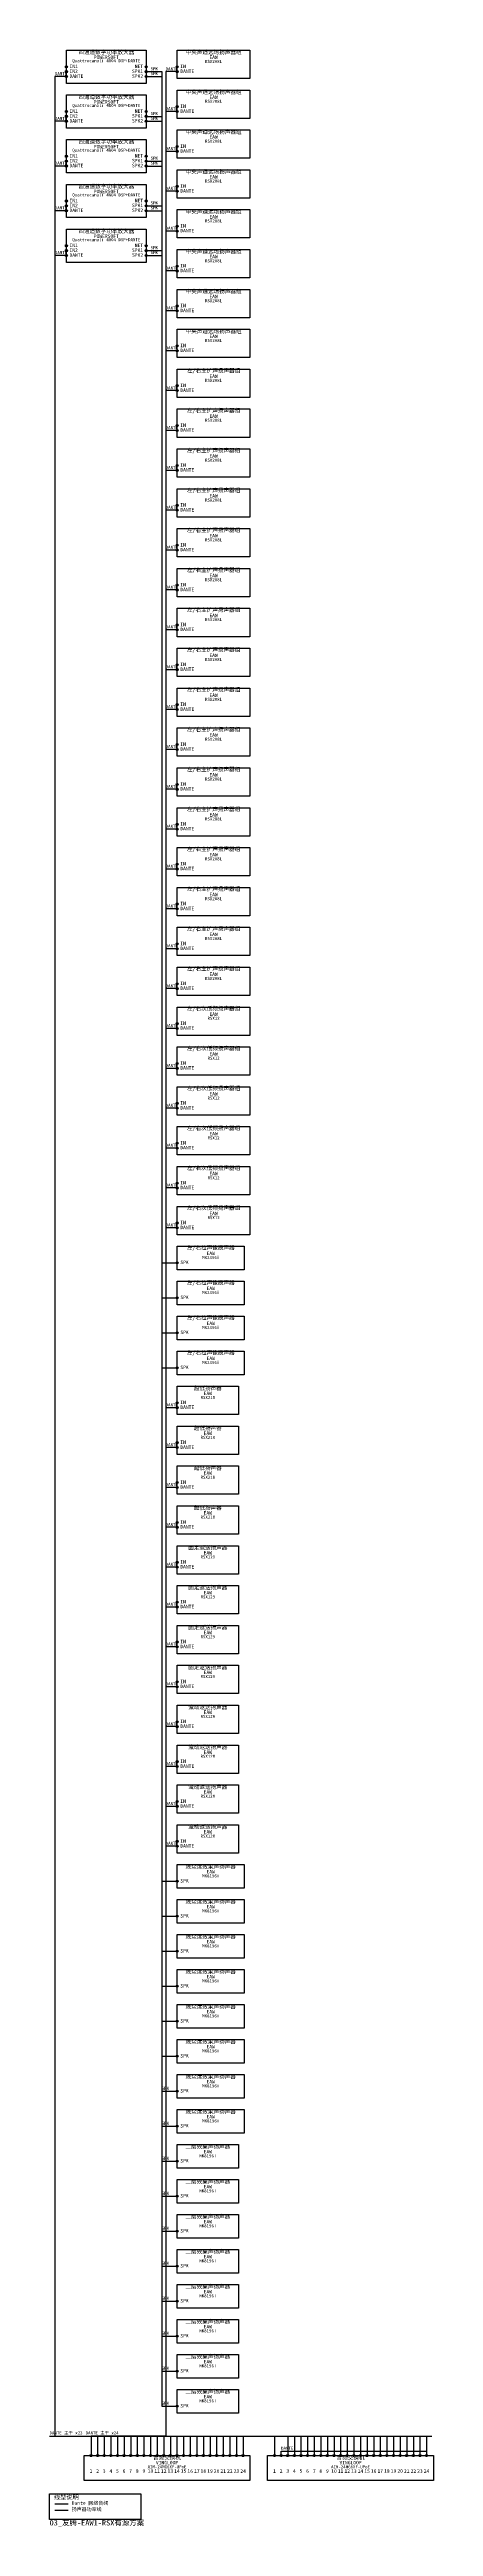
# Model space of a CAD drawing. Header units: metres. Extents: x 2 to 868, y -5630 to -39.
import ezdxf

# ---------------------------------------------------------------- set-up
doc = ezdxf.new("R2010")
doc.units = ezdxf.units.M
for name, color, linetype in [('DEVICES', 7, 'Continuous'), ('LABELS', 7, 'Continuous'), ('LEGEND', 7, 'Continuous'), ('PORTS', 6, 'Continuous'), ('WIRE_LABELS', 7, 'Continuous'), ('WIRES_DANTE', 5, 'Continuous'), ('WIRES_SPEAKER', 1, 'Continuous')]:
    doc.layers.add(name, color=color, linetype=linetype)
doc.styles.add('CJK', font='simsun.ttc')

msp = doc.modelspace()

# ---------------------------------------------------------------- linework, layer by layer
at = {"layer": 'DEVICES', "color": 7, "lineweight": 25, "true_color": 0xb4b2a9}
for points in [[(40, -40), (220, -40), (220, -115), (40, -115), (40, -40)], [(290, -40), (454, -40), (454, -104), (290, -104), (290, -40)], [(40, -141), (220, -141), (220, -216), (40, -216), (40, -141)], [(290, -130), (454, -130), (454, -194), (290, -194), (290, -130)], [(290, -220), (454, -220), (454, -284), (290, -284), (290, -220)], [(40, -242), (220, -242), (220, -317), (40, -317), (40, -242)], [(290, -310), (454, -310), (454, -374), (290, -374), (290, -310)], [(40, -343), (220, -343), (220, -418), (40, -418), (40, -343)], [(40, -444), (220, -444), (220, -519), (40, -519), (40, -444)], [(290, -400), (454, -400), (454, -464), (290, -464), (290, -400)], [(290, -490), (454, -490), (454, -554), (290, -554), (290, -490)], [(290, -580), (454, -580), (454, -644), (290, -644), (290, -580)], [(290, -670), (454, -670), (454, -734), (290, -734), (290, -670)], [(290, -760), (454, -760), (454, -824), (290, -824), (290, -760)], [(290, -850), (454, -850), (454, -914), (290, -914), (290, -850)], [(290, -940), (454, -940), (454, -1004), (290, -1004), (290, -940)], [(290, -1030), (454, -1030), (454, -1094), (290, -1094), (290, -1030)], [(290, -1120), (454, -1120), (454, -1184), (290, -1184), (290, -1120)], [(290, -1210), (454, -1210), (454, -1274), (290, -1274), (290, -1210)], [(290, -1300), (454, -1300), (454, -1364), (290, -1364), (290, -1300)], [(290, -1390), (454, -1390), (454, -1454), (290, -1454), (290, -1390)], [(290, -1480), (454, -1480), (454, -1544), (290, -1544), (290, -1480)], [(290, -1570), (454, -1570), (454, -1634), (290, -1634), (290, -1570)], [(290, -1660), (454, -1660), (454, -1724), (290, -1724), (290, -1660)], [(290, -1750), (454, -1750), (454, -1814), (290, -1814), (290, -1750)], [(290, -1840), (454, -1840), (454, -1904), (290, -1904), (290, -1840)], [(290, -1930), (454, -1930), (454, -1994), (290, -1994), (290, -1930)], [(290, -2020), (454, -2020), (454, -2084), (290, -2084), (290, -2020)], [(290, -2110), (454, -2110), (454, -2174), (290, -2174), (290, -2110)], [(290, -2200), (454, -2200), (454, -2264), (290, -2264), (290, -2200)], [(290, -2290), (454, -2290), (454, -2354), (290, -2354), (290, -2290)], [(290, -2380), (454, -2380), (454, -2444), (290, -2444), (290, -2380)], [(290, -2470), (454, -2470), (454, -2534), (290, -2534), (290, -2470)], [(290, -2560), (454, -2560), (454, -2624), (290, -2624), (290, -2560)], [(290, -2650), (454, -2650), (454, -2714), (290, -2714), (290, -2650)], [(290, -2740), (441, -2740), (441, -2793), (290, -2793), (290, -2740)], [(290, -2819), (441, -2819), (441, -2872), (290, -2872), (290, -2819)], [(290, -2898), (441, -2898), (441, -2951), (290, -2951), (290, -2898)], [(290, -2977), (441, -2977), (441, -3030), (290, -3030), (290, -2977)], [(290, -3056), (428, -3056), (428, -3120), (290, -3120), (290, -3056)], [(290, -3146), (428, -3146), (428, -3210), (290, -3210), (290, -3146)], [(290, -3236), (428, -3236), (428, -3300), (290, -3300), (290, -3236)], [(290, -3326), (428, -3326), (428, -3390), (290, -3390), (290, -3326)], [(290, -3416), (428, -3416), (428, -3480), (290, -3480), (290, -3416)], [(290, -3506), (428, -3506), (428, -3570), (290, -3570), (290, -3506)], [(290, -3596), (428, -3596), (428, -3660), (290, -3660), (290, -3596)], [(290, -3686), (428, -3686), (428, -3750), (290, -3750), (290, -3686)], [(290, -3776), (428, -3776), (428, -3840), (290, -3840), (290, -3776)], [(290, -3866), (428, -3866), (428, -3930), (290, -3930), (290, -3866)], [(290, -3956), (428, -3956), (428, -4020), (290, -4020), (290, -3956)], [(290, -4046), (428, -4046), (428, -4110), (290, -4110), (290, -4046)], [(290, -4136), (441, -4136), (441, -4189), (290, -4189), (290, -4136)], [(290, -4215), (441, -4215), (441, -4268), (290, -4268), (290, -4215)], [(290, -4294), (441, -4294), (441, -4347), (290, -4347), (290, -4294)], [(290, -4373), (441, -4373), (441, -4426), (290, -4426), (290, -4373)], [(290, -4452), (441, -4452), (441, -4505), (290, -4505), (290, -4452)], [(290, -4531), (441, -4531), (441, -4584), (290, -4584), (290, -4531)], [(290, -4610), (441, -4610), (441, -4663), (290, -4663), (290, -4610)], [(290, -4689), (441, -4689), (441, -4742), (290, -4742), (290, -4689)], [(290, -4768), (428, -4768), (428, -4821), (290, -4821), (290, -4768)], [(290, -4847), (428, -4847), (428, -4900), (290, -4900), (290, -4847)], [(290, -4926), (428, -4926), (428, -4979), (290, -4979), (290, -4926)], [(290, -5005), (428, -5005), (428, -5058), (290, -5058), (290, -5005)], [(290, -5084), (428, -5084), (428, -5137), (290, -5137), (290, -5084)], [(290, -5163), (428, -5163), (428, -5216), (290, -5216), (290, -5163)], [(290, -5242), (428, -5242), (428, -5295), (290, -5295), (290, -5242)], [(290, -5321), (428, -5321), (428, -5374), (290, -5374), (290, -5321)], [(80, -5470), (454, -5470), (454, -5526), (80, -5526), (80, -5470)], [(80, -5470), (454, -5470), (454, -5526), (80, -5526), (80, -5470)], [(494, -5470), (868, -5470), (868, -5526), (494, -5526), (494, -5470)], [(494, -5470), (868, -5470), (868, -5526), (494, -5526), (494, -5470)]]:
    msp.add_lwpolyline(points, dxfattribs=at)
at = {"layer": 'LEGEND', "linetype": 'CONTINUOUS', "true_color": 0x378add}
msp.add_line((14, -5579), (44, -5579), dxfattribs=at)
at = {"layer": 'LEGEND', "linetype": 'CONTINUOUS', "true_color": 0xe8655a}
msp.add_line((14, -5593), (44, -5593), dxfattribs=at)
at = {"layer": 'LEGEND', "color": 7, "lineweight": 25, "true_color": 0x8a8578}
msp.add_lwpolyline([(2, -5556), (208, -5556), (208, -5614), (2, -5614), (2, -5556)], dxfattribs=at)
at = {"layer": 'PORTS', "true_color": 0x5dcaa5}
for centre in [(40, -77.5), (40, -88.5), (290, -77.5), (290, -167.5), (40, -178.5), (40, -189.5), (40, -279.5), (290, -257.5), (40, -290.5), (40, -380.5), (40, -391.5), (290, -347.5), (290, -437.5), (40, -481.5), (40, -492.5), (290, -527.5), (290, -617.5), (290, -707.5), (290, -797.5), (290, -887.5), (290, -977.5), (290, -1067.5), (290, -1157.5), (290, -1247.5), (290, -1337.5), (290, -1427.5), (290, -1517.5), (290, -1607.5), (290, -1697.5), (290, -1787.5), (290, -1877.5), (290, -1967.5), (290, -2057.5), (290, -2147.5), (290, -2237.5), (290, -2327.5), (290, -2417.5), (290, -2507.5), (290, -2597.5), (290, -2687.5), (290, -3093.5), (290, -3183.5), (290, -3273.5), (290, -3363.5), (290, -3453.5), (290, -3543.5), (290, -3633.5), (290, -3723.5), (290, -3813.5), (290, -3903.5), (290, -3993.5), (290, -4083.5)]:
    msp.add_circle(centre, 2.4, dxfattribs=at)
at = {"layer": 'PORTS', "true_color": 0x378add}
for centre in [(40, -99.5), (290, -88.5), (40, -200.5), (290, -178.5), (290, -268.5), (40, -301.5), (290, -358.5), (40, -402.5), (290, -448.5), (40, -503.5), (290, -538.5), (290, -628.5), (290, -718.5), (290, -808.5), (290, -898.5), (290, -988.5), (290, -1078.5), (290, -1168.5), (290, -1258.5), (290, -1348.5), (290, -1438.5), (290, -1528.5), (290, -1618.5), (290, -1708.5), (290, -1798.5), (290, -1888.5), (290, -1978.5), (290, -2068.5), (290, -2158.5), (290, -2248.5), (290, -2338.5), (290, -2428.5), (290, -2518.5), (290, -2608.5), (290, -2698.5), (290, -3104.5), (290, -3194.5), (290, -3284.5), (290, -3374.5), (290, -3464.5), (290, -3554.5), (290, -3644.5), (290, -3734.5), (290, -3824.5), (290, -3914.5), (290, -4004.5), (290, -4094.5), (95.5, -5470), (95.5, -5470), (110.4, -5470), (110.4, -5470), (125.3, -5470), (125.3, -5470), (140.2, -5470), (140.2, -5470), (155.1, -5470), (155.1, -5470), (170, -5470), (170, -5470), (185, -5470), (185, -5470), (199.9, -5470), (199.9, -5470), (214.8, -5470), (214.8, -5470), (229.7, -5470), (229.7, -5470), (244.6, -5470), (244.6, -5470), (259.5, -5470), (259.5, -5470), (274.5, -5470), (274.5, -5470), (289.4, -5470), (289.4, -5470), (304.3, -5470), (304.3, -5470), (319.2, -5470), (319.2, -5470), (334.1, -5470), (334.1, -5470), (349, -5470), (349, -5470), (364, -5470), (364, -5470), (378.9, -5470), (378.9, -5470), (393.8, -5470), (393.8, -5470), (408.7, -5470), (408.7, -5470), (423.6, -5470), (423.6, -5470), (438.5, -5470), (438.5, -5470), (509.5, -5470), (509.5, -5470), (524.4, -5470), (524.4, -5470), (539.3, -5470), (539.3, -5470), (554.2, -5470), (554.2, -5470), (569.1, -5470), (569.1, -5470), (584, -5470), (584, -5470), (599, -5470), (599, -5470), (613.9, -5470), (613.9, -5470), (628.8, -5470), (628.8, -5470), (643.7, -5470), (643.7, -5470), (658.6, -5470), (658.6, -5470), (673.5, -5470), (673.5, -5470), (688.5, -5470), (688.5, -5470), (703.4, -5470), (703.4, -5470), (718.3, -5470), (718.3, -5470), (733.2, -5470), (733.2, -5470), (748.1, -5470), (748.1, -5470), (763, -5470), (763, -5470), (778, -5470), (778, -5470), (792.9, -5470), (792.9, -5470), (807.8, -5470), (807.8, -5470), (822.7, -5470), (822.7, -5470), (837.6, -5470), (837.6, -5470), (852.5, -5470), (852.5, -5470)]:
    msp.add_circle(centre, 2.4, dxfattribs=at)
at = {"layer": 'PORTS', "true_color": 0xb07cd9}
for centre in [(220, -77.5), (220, -178.5), (220, -279.5), (220, -380.5), (220, -481.5)]:
    msp.add_circle(centre, 2.4, dxfattribs=at)
at = {"layer": 'PORTS', "true_color": 0xe8655a}
for centre in [(220, -88.5), (220, -99.5), (220, -189.5), (220, -200.5), (220, -290.5), (220, -301.5), (220, -391.5), (220, -402.5), (220, -492.5), (220, -503.5), (290, -2777.5), (290, -2856.5), (290, -2935.5), (290, -3014.5), (290, -4173.5), (290, -4252.5), (290, -4331.5), (290, -4410.5), (290, -4489.5), (290, -4568.5), (290, -4647.5), (290, -4726.5), (290, -4805.5), (290, -4884.5), (290, -4963.5), (290, -5042.5), (290, -5121.5), (290, -5200.5), (290, -5279.5), (290, -5358.5)]:
    msp.add_circle(centre, 2.4, dxfattribs=at)
at = {"layer": 'WIRES_DANTE', "linetype": 'CONTINUOUS', "true_color": 0x378add}
for points in [[(40, -99.5), (30, -99.5), (14, -99.5), (14, -5426), (792.9, -5426), (792.9, -5470)], [(290, -88.5), (280, -88.5), (264, -88.5), (264, -5426), (95.5, -5426), (95.5, -5470)], [(40, -200.5), (30, -200.5), (14, -200.5), (14, -5426), (807.8, -5426), (807.8, -5470)], [(290, -178.5), (280, -178.5), (264, -178.5), (264, -5426), (110.4, -5426), (110.4, -5470)], [(290, -268.5), (280, -268.5), (264, -268.5), (264, -5426), (125.3, -5426), (125.3, -5470)], [(40, -301.5), (30, -301.5), (14, -301.5), (14, -5426), (822.7, -5426), (822.7, -5470)], [(290, -358.5), (280, -358.5), (264, -358.5), (264, -5426), (140.2, -5426), (140.2, -5470)], [(40, -402.5), (30, -402.5), (14, -402.5), (14, -5426), (837.6, -5426), (837.6, -5470)], [(290, -448.5), (280, -448.5), (264, -448.5), (264, -5426), (155.1, -5426), (155.1, -5470)], [(40, -503.5), (30, -503.5), (14, -503.5), (14, -5426), (852.5, -5426), (852.5, -5470)], [(290, -538.5), (280, -538.5), (264, -538.5), (264, -5426), (170, -5426), (170, -5470)], [(290, -628.5), (280, -628.5), (264, -628.5), (264, -5426), (185, -5426), (185, -5470)], [(290, -718.5), (280, -718.5), (264, -718.5), (264, -5426), (199.9, -5426), (199.9, -5470)], [(290, -808.5), (280, -808.5), (264, -808.5), (264, -5426), (214.8, -5426), (214.8, -5470)], [(290, -898.5), (280, -898.5), (264, -898.5), (264, -5426), (229.7, -5426), (229.7, -5470)], [(290, -988.5), (280, -988.5), (264, -988.5), (264, -5426), (244.6, -5426), (244.6, -5470)], [(290, -1078.5), (280, -1078.5), (264, -1078.5), (264, -5426), (259.5, -5426), (259.5, -5470)], [(290, -1168.5), (280, -1168.5), (264, -1168.5), (264, -5426), (274.5, -5426), (274.5, -5470)], [(290, -1258.5), (280, -1258.5), (264, -1258.5), (264, -5426), (289.4, -5426), (289.4, -5470)], [(290, -1348.5), (280, -1348.5), (264, -1348.5), (264, -5426), (304.3, -5426), (304.3, -5470)], [(290, -1438.5), (280, -1438.5), (264, -1438.5), (264, -5426), (319.2, -5426), (319.2, -5470)], [(290, -1528.5), (280, -1528.5), (264, -1528.5), (264, -5426), (334.1, -5426), (334.1, -5470)], [(290, -1618.5), (280, -1618.5), (264, -1618.5), (264, -5426), (349, -5426), (349, -5470)], [(290, -1708.5), (280, -1708.5), (264, -1708.5), (264, -5426), (364, -5426), (364, -5470)], [(290, -1798.5), (280, -1798.5), (264, -1798.5), (264, -5426), (378.9, -5426), (378.9, -5470)], [(290, -1888.5), (280, -1888.5), (264, -1888.5), (264, -5426), (393.8, -5426), (393.8, -5470)], [(290, -1978.5), (280, -1978.5), (264, -1978.5), (264, -5426), (408.7, -5426), (408.7, -5470)], [(290, -2068.5), (280, -2068.5), (264, -2068.5), (264, -5426), (423.6, -5426), (423.6, -5470)], [(290, -2158.5), (280, -2158.5), (264, -2158.5), (264, -5426), (438.5, -5426), (438.5, -5470)], [(290, -2248.5), (280, -2248.5), (264, -2248.5), (264, -5426), (509.5, -5426), (509.5, -5470)], [(290, -2338.5), (280, -2338.5), (264, -2338.5), (264, -5426), (539.3, -5426), (539.3, -5470)], [(290, -2428.5), (280, -2428.5), (264, -2428.5), (264, -5426), (554.2, -5426), (554.2, -5470)], [(290, -2518.5), (280, -2518.5), (264, -2518.5), (264, -5426), (569.1, -5426), (569.1, -5470)], [(290, -2608.5), (280, -2608.5), (264, -2608.5), (264, -5426), (584, -5426), (584, -5470)], [(290, -2698.5), (280, -2698.5), (264, -2698.5), (264, -5426), (599, -5426), (599, -5470)], [(290, -3104.5), (280, -3104.5), (264, -3104.5), (264, -5426), (613.9, -5426), (613.9, -5470)], [(290, -3194.5), (280, -3194.5), (264, -3194.5), (264, -5426), (628.8, -5426), (628.8, -5470)], [(290, -3284.5), (280, -3284.5), (264, -3284.5), (264, -5426), (643.7, -5426), (643.7, -5470)], [(290, -3374.5), (280, -3374.5), (264, -3374.5), (264, -5426), (658.6, -5426), (658.6, -5470)], [(290, -3464.5), (280, -3464.5), (264, -3464.5), (264, -5426), (673.5, -5426), (673.5, -5470)], [(290, -3554.5), (280, -3554.5), (264, -3554.5), (264, -5426), (688.5, -5426), (688.5, -5470)], [(290, -3644.5), (280, -3644.5), (264, -3644.5), (264, -5426), (703.4, -5426), (703.4, -5470)], [(290, -3734.5), (280, -3734.5), (264, -3734.5), (264, -5426), (718.3, -5426), (718.3, -5470)], [(290, -3824.5), (280, -3824.5), (264, -3824.5), (264, -5426), (733.2, -5426), (733.2, -5470)], [(290, -3914.5), (280, -3914.5), (264, -3914.5), (264, -5426), (748.1, -5426), (748.1, -5470)], [(290, -4004.5), (280, -4004.5), (264, -4004.5), (264, -5426), (763, -5426), (763, -5470)], [(290, -4094.5), (280, -4094.5), (264, -4094.5), (264, -5426), (778, -5426), (778, -5470)], [(2, -5426), (864.5, -5426)], [(83.5, -5426), (450.5, -5426)], [(524.4, -5470), (524.4, -5460), (524.4, -5460), (852.5, -5460), (852.5, -5460), (852.5, -5470)]]:
    msp.add_lwpolyline(points, dxfattribs=at)
at = {"layer": 'WIRES_SPEAKER', "linetype": 'CONTINUOUS', "true_color": 0xe8655a}
for points in [[(220, -88.5), (230, -88.5), (255, -88.5), (255, -2777.5), (280, -2777.5), (290, -2777.5)], [(220, -88.5), (230, -88.5), (255, -88.5), (255, -4647.5), (280, -4647.5), (290, -4647.5)], [(220, -99.5), (230, -99.5), (255, -99.5), (255, -4252.5), (280, -4252.5), (290, -4252.5)], [(220, -99.5), (230, -99.5), (255, -99.5), (255, -5042.5), (280, -5042.5), (290, -5042.5)], [(220, -189.5), (230, -189.5), (255, -189.5), (255, -2856.5), (280, -2856.5), (290, -2856.5)], [(220, -189.5), (230, -189.5), (255, -189.5), (255, -4726.5), (280, -4726.5), (290, -4726.5)], [(220, -200.5), (230, -200.5), (255, -200.5), (255, -4331.5), (280, -4331.5), (290, -4331.5)], [(220, -200.5), (230, -200.5), (255, -200.5), (255, -5121.5), (280, -5121.5), (290, -5121.5)], [(220, -290.5), (230, -290.5), (255, -290.5), (255, -2935.5), (280, -2935.5), (290, -2935.5)], [(220, -290.5), (230, -290.5), (255, -290.5), (255, -4805.5), (280, -4805.5), (290, -4805.5)], [(220, -301.5), (230, -301.5), (255, -301.5), (255, -4410.5), (280, -4410.5), (290, -4410.5)], [(220, -301.5), (230, -301.5), (255, -301.5), (255, -5200.5), (280, -5200.5), (290, -5200.5)], [(220, -391.5), (230, -391.5), (255, -391.5), (255, -3014.5), (280, -3014.5), (290, -3014.5)], [(220, -391.5), (230, -391.5), (255, -391.5), (255, -4884.5), (280, -4884.5), (290, -4884.5)], [(220, -402.5), (230, -402.5), (255, -402.5), (255, -4489.5), (280, -4489.5), (290, -4489.5)], [(220, -402.5), (230, -402.5), (255, -402.5), (255, -5279.5), (280, -5279.5), (290, -5279.5)], [(220, -492.5), (230, -492.5), (255, -492.5), (255, -4173.5), (280, -4173.5), (290, -4173.5)], [(220, -492.5), (230, -492.5), (255, -492.5), (255, -4963.5), (280, -4963.5), (290, -4963.5)], [(220, -503.5), (230, -503.5), (255, -503.5), (255, -4568.5), (280, -4568.5), (290, -4568.5)], [(220, -503.5), (230, -503.5), (255, -503.5), (255, -5358.5), (280, -5358.5), (290, -5358.5)]]:
    msp.add_lwpolyline(points, dxfattribs=at)

# ---------------------------------------------------------------- texts
at = {"layer": 'LABELS', "true_color": 0xf1efe8, "style": 'CJK'}
for s, insert, char_height, attachment_point in [('四通道数字功率放大器', (130, -50), 9, 8), ('中央声道远场扬声器组', (372, -50), 9, 8), ('四通道数字功率放大器', (130, -151), 9, 8), ('中央声道远场扬声器组', (372, -140), 9, 8), ('中央声道远场扬声器组', (372, -230), 9, 8), ('四通道数字功率放大器', (130, -252), 9, 8), ('中央声道远场扬声器组', (372, -320), 9, 8), ('四通道数字功率放大器', (130, -353), 9, 8), ('四通道数字功率放大器', (130, -454), 9, 8), ('中央声道远场扬声器组', (372, -410), 9, 8), ('中央声道远场扬声器组', (372, -500), 9, 8), ('中央声道远场扬声器组', (372, -590), 9, 8), ('中央声道远场扬声器组', (372, -680), 9, 8), ('左/右主扩声扬声器组', (372, -770), 9, 8), ('左/右主扩声扬声器组', (372, -860), 9, 8), ('左/右主扩声扬声器组', (372, -950), 9, 8), ('左/右主扩声扬声器组', (372, -1040), 9, 8), ('左/右主扩声扬声器组', (372, -1130), 9, 8), ('左/右主扩声扬声器组', (372, -1220), 9, 8), ('左/右主扩声扬声器组', (372, -1310), 9, 8), ('左/右主扩声扬声器组', (372, -1400), 9, 8), ('左/右主扩声扬声器组', (372, -1490), 9, 8), ('左/右主扩声扬声器组', (372, -1580), 9, 8), ('左/右主扩声扬声器组', (372, -1670), 9, 8), ('左/右主扩声扬声器组', (372, -1760), 9, 8), ('左/右主扩声扬声器组', (372, -1850), 9, 8), ('左/右主扩声扬声器组', (372, -1940), 9, 8), ('左/右主扩声扬声器组', (372, -2030), 9, 8), ('左/右主扩声扬声器组', (372, -2120), 9, 8), ('左/右次低频扬声器组', (372, -2210), 9, 8), ('左/右次低频扬声器组', (372, -2300), 9, 8), ('左/右次低频扬声器组', (372, -2390), 9, 8), ('左/右次低频扬声器组', (372, -2480), 9, 8), ('左/右次低频扬声器组', (372, -2570), 9, 8), ('左/右次低频扬声器组', (372, -2660), 9, 8), ('左/右拉声像扬声器', (365.5, -2750), 9, 8), ('左/右拉声像扬声器', (365.5, -2829), 9, 8), ('左/右拉声像扬声器', (365.5, -2908), 9, 8), ('左/右拉声像扬声器', (365.5, -2987), 9, 8), ('超低扬声器', (359, -3066), 9, 8), ('超低扬声器', (359, -3156), 9, 8), ('超低扬声器', (359, -3246), 9, 8), ('超低扬声器', (359, -3336), 9, 8), ('固定返送扬声器', (359, -3426), 9, 8), ('固定返送扬声器', (359, -3516), 9, 8), ('固定返送扬声器', (359, -3606), 9, 8), ('固定返送扬声器', (359, -3696), 9, 8), ('流动返送扬声器', (359, -3786), 9, 8), ('流动返送扬声器', (359, -3876), 9, 8), ('流动返送扬声器', (359, -3966), 9, 8), ('流动返送扬声器', (359, -4056), 9, 8), ('观众席效果声扬声器', (365.5, -4146), 9, 8), ('观众席效果声扬声器', (365.5, -4225), 9, 8), ('观众席效果声扬声器', (365.5, -4304), 9, 8), ('观众席效果声扬声器', (365.5, -4383), 9, 8), ('观众席效果声扬声器', (365.5, -4462), 9, 8), ('观众席效果声扬声器', (365.5, -4541), 9, 8), ('观众席效果声扬声器', (365.5, -4620), 9, 8), ('观众席效果声扬声器', (365.5, -4699), 9, 8), ('二层效果声扬声器', (359, -4778), 9, 8), ('二层效果声扬声器', (359, -4857), 9, 8), ('二层效果声扬声器', (359, -4936), 9, 8), ('二层效果声扬声器', (359, -5015), 9, 8), ('二层效果声扬声器', (359, -5094), 9, 8), ('二层效果声扬声器', (359, -5173), 9, 8), ('二层效果声扬声器', (359, -5252), 9, 8), ('二层效果声扬声器', (359, -5331), 9, 8), ('音频交换机', (267, -5480), 9, 8), ('音频交换机', (267, -5480), 9, 8), ('音频交换机', (681, -5480), 9, 8), ('音频交换机', (681, -5480), 9, 8), ('03_友腾-EAW1-RSX有源方案', (2, -5630), 12, 7)]:
    msp.add_mtext(s, dxfattribs=dict(at, insert=insert, char_height=char_height, attachment_point=attachment_point))
at = {"layer": 'LABELS', "true_color": 0xc4c2b8, "char_height": 8, "attachment_point": 8, "style": 'CJK'}
for s, insert in [('POWERSOFT', (130, -60)), ('EAW', (372, -60)), ('POWERSOFT', (130, -161)), ('EAW', (372, -150)), ('POWERSOFT', (130, -262)), ('EAW', (372, -240)), ('EAW', (372, -330)), ('POWERSOFT', (130, -363)), ('EAW', (372, -420)), ('POWERSOFT', (130, -464)), ('EAW', (372, -510)), ('EAW', (372, -600)), ('EAW', (372, -690)), ('EAW', (372, -780)), ('EAW', (372, -870)), ('EAW', (372, -960)), ('EAW', (372, -1050)), ('EAW', (372, -1140)), ('EAW', (372, -1230)), ('EAW', (372, -1320)), ('EAW', (372, -1410)), ('EAW', (372, -1500)), ('EAW', (372, -1590)), ('EAW', (372, -1680)), ('EAW', (372, -1770)), ('EAW', (372, -1860)), ('EAW', (372, -1950)), ('EAW', (372, -2040)), ('EAW', (372, -2130)), ('EAW', (372, -2220)), ('EAW', (372, -2310)), ('EAW', (372, -2400)), ('EAW', (372, -2490)), ('EAW', (372, -2580)), ('EAW', (372, -2670)), ('EAW', (365.5, -2760)), ('EAW', (365.5, -2839)), ('EAW', (365.5, -2918)), ('EAW', (365.5, -2997)), ('EAW', (359, -3076)), ('EAW', (359, -3166)), ('EAW', (359, -3256)), ('EAW', (359, -3346)), ('EAW', (359, -3436)), ('EAW', (359, -3526)), ('EAW', (359, -3616)), ('EAW', (359, -3706)), ('EAW', (359, -3796)), ('EAW', (359, -3886)), ('EAW', (359, -3976)), ('EAW', (359, -4066)), ('EAW', (365.5, -4156)), ('EAW', (365.5, -4235)), ('EAW', (365.5, -4314)), ('EAW', (365.5, -4393)), ('EAW', (365.5, -4472)), ('EAW', (365.5, -4551)), ('EAW', (365.5, -4630)), ('EAW', (365.5, -4709)), ('EAW', (359, -4788)), ('EAW', (359, -4867)), ('EAW', (359, -4946)), ('EAW', (359, -5025)), ('EAW', (359, -5104)), ('EAW', (359, -5183)), ('EAW', (359, -5262)), ('EAW', (359, -5341)), ('VINGLOOP', (267, -5490)), ('VINGLOOP', (267, -5490)), ('VINGLOOP', (681, -5490)), ('VINGLOOP', (681, -5490))]:
    msp.add_mtext(s, dxfattribs=dict(at, insert=insert))
at = {"layer": 'LABELS', "true_color": 0xf5f5ec, "char_height": 8, "style": 'CJK'}
for s, insert, attachment_point in [('DANTE', (47, -102.5), 7), ('IN1', (47, -80.5), 7), ('IN2', (47, -91.5), 7), ('SPK1', (213, -91.5), 9), ('SPK2', (213, -102.5), 9), ('NET', (213, -80.5), 9), ('DANTE', (297, -91.5), 7), ('IN', (297, -80.5), 7), ('IN', (297, -170.5), 7), ('DANTE', (47, -203.5), 7), ('IN1', (47, -181.5), 7), ('IN2', (47, -192.5), 7), ('SPK1', (213, -192.5), 9), ('SPK2', (213, -203.5), 9), ('NET', (213, -181.5), 9), ('DANTE', (297, -181.5), 7), ('IN1', (47, -282.5), 7), ('NET', (213, -282.5), 9), ('DANTE', (297, -271.5), 7), ('IN', (297, -260.5), 7), ('DANTE', (47, -304.5), 7), ('IN2', (47, -293.5), 7), ('SPK1', (213, -293.5), 9), ('SPK2', (213, -304.5), 9), ('IN1', (47, -383.5), 7), ('IN2', (47, -394.5), 7), ('SPK1', (213, -394.5), 9), ('NET', (213, -383.5), 9), ('DANTE', (297, -361.5), 7), ('IN', (297, -350.5), 7), ('DANTE', (47, -405.5), 7), ('SPK2', (213, -405.5), 9), ('DANTE', (297, -451.5), 7), ('IN', (297, -440.5), 7), ('DANTE', (47, -506.5), 7), ('IN1', (47, -484.5), 7), ('IN2', (47, -495.5), 7), ('SPK1', (213, -495.5), 9), ('SPK2', (213, -506.5), 9), ('NET', (213, -484.5), 9), ('DANTE', (297, -541.5), 7), ('IN', (297, -530.5), 7), ('IN', (297, -620.5), 7), ('DANTE', (297, -631.5), 7), ('DANTE', (297, -721.5), 7), ('IN', (297, -710.5), 7), ('DANTE', (297, -811.5), 7), ('IN', (297, -800.5), 7), ('DANTE', (297, -901.5), 7), ('IN', (297, -890.5), 7), ('DANTE', (297, -991.5), 7), ('IN', (297, -980.5), 7), ('DANTE', (297, -1081.5), 7), ('IN', (297, -1070.5), 7), ('DANTE', (297, -1171.5), 7), ('IN', (297, -1160.5), 7), ('DANTE', (297, -1261.5), 7), ('IN', (297, -1250.5), 7), ('IN', (297, -1340.5), 7), ('DANTE', (297, -1351.5), 7), ('DANTE', (297, -1441.5), 7), ('IN', (297, -1430.5), 7), ('DANTE', (297, -1531.5), 7), ('IN', (297, -1520.5), 7), ('DANTE', (297, -1621.5), 7), ('IN', (297, -1610.5), 7), ('DANTE', (297, -1711.5), 7), ('IN', (297, -1700.5), 7), ('IN', (297, -1790.5), 7), ('DANTE', (297, -1801.5), 7), ('DANTE', (297, -1891.5), 7), ('IN', (297, -1880.5), 7), ('DANTE', (297, -1981.5), 7), ('IN', (297, -1970.5), 7), ('DANTE', (297, -2071.5), 7), ('IN', (297, -2060.5), 7), ('DANTE', (297, -2161.5), 7), ('IN', (297, -2150.5), 7), ('IN', (297, -2240.5), 7), ('DANTE', (297, -2251.5), 7), ('DANTE', (297, -2341.5), 7), ('IN', (297, -2330.5), 7), ('DANTE', (297, -2431.5), 7), ('IN', (297, -2420.5), 7), ('DANTE', (297, -2521.5), 7), ('IN', (297, -2510.5), 7), ('DANTE', (297, -2611.5), 7), ('IN', (297, -2600.5), 7), ('IN', (297, -2690.5), 7), ('DANTE', (297, -2701.5), 7), ('SPK', (297, -2780.5), 7), ('SPK', (297, -2859.5), 7), ('SPK', (297, -2938.5), 7), ('SPK', (297, -3017.5), 7), ('DANTE', (297, -3107.5), 7), ('IN', (297, -3096.5), 7), ('IN', (297, -3186.5), 7), ('DANTE', (297, -3197.5), 7), ('DANTE', (297, -3287.5), 7), ('IN', (297, -3276.5), 7), ('DANTE', (297, -3377.5), 7), ('IN', (297, -3366.5), 7), ('DANTE', (297, -3467.5), 7), ('IN', (297, -3456.5), 7), ('DANTE', (297, -3557.5), 7), ('IN', (297, -3546.5), 7), ('IN', (297, -3636.5), 7), ('DANTE', (297, -3647.5), 7), ('DANTE', (297, -3737.5), 7), ('IN', (297, -3726.5), 7), ('DANTE', (297, -3827.5), 7), ('IN', (297, -3816.5), 7), ('DANTE', (297, -3917.5), 7), ('IN', (297, -3906.5), 7), ('DANTE', (297, -4007.5), 7), ('IN', (297, -3996.5), 7), ('IN', (297, -4086.5), 7), ('DANTE', (297, -4097.5), 7), ('SPK', (297, -4176.5), 7), ('SPK', (297, -4255.5), 7), ('SPK', (297, -4334.5), 7), ('SPK', (297, -4413.5), 7), ('SPK', (297, -4492.5), 7), ('SPK', (297, -4571.5), 7), ('SPK', (297, -4650.5), 7), ('SPK', (297, -4729.5), 7), ('SPK', (297, -4808.5), 7), ('SPK', (297, -4887.5), 7), ('SPK', (297, -4966.5), 7), ('SPK', (297, -5045.5), 7), ('SPK', (297, -5124.5), 7), ('SPK', (297, -5203.5), 7), ('SPK', (297, -5282.5), 7), ('SPK', (297, -5361.5), 7), ('1', (95.5, -5509), 8), ('1', (95.5, -5509), 8), ('2', (110.4, -5509), 8), ('2', (110.4, -5509), 8), ('3', (125.3, -5509), 8), ('3', (125.3, -5509), 8), ('4', (140.2, -5509), 8), ('4', (140.2, -5509), 8), ('5', (155.1, -5509), 8), ('5', (155.1, -5509), 8), ('6', (170, -5509), 8), ('6', (170, -5509), 8), ('7', (185, -5509), 8), ('7', (185, -5509), 8), ('8', (199.9, -5509), 8), ('8', (199.9, -5509), 8), ('9', (214.8, -5509), 8), ('9', (214.8, -5509), 8), ('10', (229.7, -5509), 8), ('10', (229.7, -5509), 8), ('11', (244.6, -5509), 8), ('11', (244.6, -5509), 8), ('12', (259.5, -5509), 8), ('12', (259.5, -5509), 8), ('13', (274.5, -5509), 8), ('13', (274.5, -5509), 8), ('14', (289.4, -5509), 8), ('14', (289.4, -5509), 8), ('15', (304.3, -5509), 8), ('15', (304.3, -5509), 8), ('16', (319.2, -5509), 8), ('16', (319.2, -5509), 8), ('17', (334.1, -5509), 8), ('17', (334.1, -5509), 8), ('18', (349, -5509), 8), ('18', (349, -5509), 8), ('19', (364, -5509), 8), ('19', (364, -5509), 8), ('20', (378.9, -5509), 8), ('20', (378.9, -5509), 8), ('21', (393.8, -5509), 8), ('21', (393.8, -5509), 8), ('22', (408.7, -5509), 8), ('22', (408.7, -5509), 8), ('23', (423.6, -5509), 8), ('23', (423.6, -5509), 8), ('24', (438.5, -5509), 8), ('24', (438.5, -5509), 8), ('1', (509.5, -5509), 8), ('1', (509.5, -5509), 8), ('2', (524.4, -5509), 8), ('2', (524.4, -5509), 8), ('3', (539.3, -5509), 8), ('3', (539.3, -5509), 8), ('4', (554.2, -5509), 8), ('4', (554.2, -5509), 8), ('5', (569.1, -5509), 8), ('5', (569.1, -5509), 8), ('6', (584, -5509), 8), ('6', (584, -5509), 8), ('7', (599, -5509), 8), ('7', (599, -5509), 8), ('8', (613.9, -5509), 8), ('8', (613.9, -5509), 8), ('9', (628.8, -5509), 8), ('9', (628.8, -5509), 8), ('10', (643.7, -5509), 8), ('10', (643.7, -5509), 8), ('11', (658.6, -5509), 8), ('11', (658.6, -5509), 8), ('12', (673.5, -5509), 8), ('12', (673.5, -5509), 8), ('13', (688.5, -5509), 8), ('13', (688.5, -5509), 8), ('14', (703.4, -5509), 8), ('14', (703.4, -5509), 8), ('15', (718.3, -5509), 8), ('15', (718.3, -5509), 8), ('16', (733.2, -5509), 8), ('16', (733.2, -5509), 8), ('17', (748.1, -5509), 8), ('17', (748.1, -5509), 8), ('18', (763, -5509), 8), ('18', (763, -5509), 8), ('19', (778, -5509), 8), ('19', (778, -5509), 8), ('20', (792.9, -5509), 8), ('20', (792.9, -5509), 8), ('21', (807.8, -5509), 8), ('21', (807.8, -5509), 8), ('22', (822.7, -5509), 8), ('22', (822.7, -5509), 8), ('23', (837.6, -5509), 8), ('23', (837.6, -5509), 8), ('24', (852.5, -5509), 8), ('24', (852.5, -5509), 8)]:
    msp.add_mtext(s, dxfattribs=dict(at, insert=insert, attachment_point=attachment_point))
at = {"layer": 'LABELS', "true_color": 0x9a978d, "char_height": 7, "attachment_point": 8, "style": 'CJK'}
for s, insert in [('Quattrocanali 4804 DSP+DANTE', (130, -69)), ('RSX208L', (372, -69)), ('Quattrocanali 4804 DSP+DANTE', (130, -170)), ('RSX208L', (372, -159)), ('Quattrocanali 4804 DSP+DANTE', (130, -271)), ('RSX208L', (372, -249)), ('RSX208L', (372, -339)), ('Quattrocanali 4804 DSP+DANTE', (130, -372)), ('RSX208L', (372, -429)), ('Quattrocanali 4804 DSP+DANTE', (130, -473)), ('RSX208L', (372, -519)), ('RSX208L', (372, -609)), ('RSX208L', (372, -699)), ('RSX208L', (372, -789)), ('RSX208L', (372, -879)), ('RSX208L', (372, -969)), ('RSX208L', (372, -1059)), ('RSX208L', (372, -1149)), ('RSX208L', (372, -1239)), ('RSX208L', (372, -1329)), ('RSX208L', (372, -1419)), ('RSX208L', (372, -1509)), ('RSX208L', (372, -1599)), ('RSX208L', (372, -1689)), ('RSX208L', (372, -1779)), ('RSX208L', (372, -1869)), ('RSX208L', (372, -1959)), ('RSX208L', (372, -2049)), ('RSX208L', (372, -2139)), ('RSX12 ', (372, -2229)), ('RSX12 ', (372, -2319)), ('RSX12 ', (372, -2409)), ('RSX12 ', (372, -2499)), ('RSX12 ', (372, -2589)), ('RSX12 ', (372, -2679)), ('MK2396i', (365.5, -2769)), ('MK2396i', (365.5, -2848)), ('MK2396i', (365.5, -2927)), ('MK2396i', (365.5, -3006)), ('RSX218', (359, -3085)), ('RSX218', (359, -3175)), ('RSX218', (359, -3265)), ('RSX218', (359, -3355)), ('RSX129', (359, -3445)), ('RSX129', (359, -3535)), ('RSX129', (359, -3625)), ('RSX129', (359, -3715)), ('RSX12M', (359, -3805)), ('RSX12M', (359, -3895)), ('RSX12M', (359, -3985)), ('RSX12M', (359, -4075)), ('MK8196i', (365.5, -4165)), ('MK8196i', (365.5, -4244)), ('MK8196i', (365.5, -4323)), ('MK8196i', (365.5, -4402)), ('MK8196i', (365.5, -4481)), ('MK8196i', (365.5, -4560)), ('MK8196i', (365.5, -4639)), ('MK8196i', (365.5, -4718)), ('MK8196i', (359, -4797)), ('MK8196i', (359, -4876)), ('MK8196i', (359, -4955)), ('MK8196i', (359, -5034)), ('MK8196i', (359, -5113)), ('MK8196i', (359, -5192)), ('MK8196i', (359, -5271)), ('MK8196i', (359, -5350)), ('AIM-24MG6XF-UPoE', (267, -5499)), ('AIM-24MG6XF-UPoE', (267, -5499)), ('AIM-24MG6XF-UPoE', (681, -5499)), ('AIM-24MG6XF-UPoE', (681, -5499))]:
    msp.add_mtext(s, dxfattribs=dict(at, insert=insert))
at = {"layer": 'LEGEND', "true_color": 0xf1efe8, "insert": (12, -5570), "char_height": 10, "attachment_point": 7, "style": 'CJK'}
msp.add_mtext('线型说明', dxfattribs=at)
at = {"layer": 'LEGEND', "true_color": 0xe8e6dd, "char_height": 8, "attachment_point": 7, "style": 'CJK'}
for s, insert in [('扬声器功率线', (52, -5596)), ('Dante 网络音频', (52, -5582))]:
    msp.add_mtext(s, dxfattribs=dict(at, insert=insert))
at = {"layer": 'WIRE_LABELS', "true_color": 0x378add, "char_height": 7, "attachment_point": 7, "style": 'CJK'}
for s, insert in [('DANTE', (14, -96.5)), ('DANTE', (264, -85.5)), ('DANTE', (14, -197.5)), ('DANTE', (264, -175.5)), ('DANTE', (264, -265.5)), ('DANTE', (14, -298.5)), ('DANTE', (264, -355.5)), ('DANTE', (14, -399.5)), ('DANTE', (264, -445.5)), ('DANTE', (14, -500.5)), ('DANTE', (264, -535.5)), ('DANTE', (264, -625.5)), ('DANTE', (264, -715.5)), ('DANTE', (264, -805.5)), ('DANTE', (264, -895.5)), ('DANTE', (264, -985.5)), ('DANTE', (264, -1075.5)), ('DANTE', (264, -1165.5)), ('DANTE', (264, -1255.5)), ('DANTE', (264, -1345.5)), ('DANTE', (264, -1435.5)), ('DANTE', (264, -1525.5)), ('DANTE', (264, -1615.5)), ('DANTE', (264, -1705.5)), ('DANTE', (264, -1795.5)), ('DANTE', (264, -1885.5)), ('DANTE', (264, -1975.5)), ('DANTE', (264, -2065.5)), ('DANTE', (264, -2155.5)), ('DANTE', (264, -2245.5)), ('DANTE', (264, -2335.5)), ('DANTE', (264, -2425.5)), ('DANTE', (264, -2515.5)), ('DANTE', (264, -2605.5)), ('DANTE', (264, -2695.5)), ('DANTE', (264, -3101.5)), ('DANTE', (264, -3191.5)), ('DANTE', (264, -3281.5)), ('DANTE', (264, -3371.5)), ('DANTE', (264, -3461.5)), ('DANTE', (264, -3551.5)), ('DANTE', (264, -3641.5)), ('DANTE', (264, -3731.5)), ('DANTE', (264, -3821.5)), ('DANTE', (264, -3911.5)), ('DANTE', (264, -4001.5)), ('DANTE', (264, -4091.5)), ('DANTE 主干 x23', (2, -5423)), ('DANTE 主干 x24', (83.5, -5423)), ('DANTE', (524.4, -5457))]:
    msp.add_mtext(s, dxfattribs=dict(at, insert=insert))
at = {"layer": 'WIRE_LABELS', "true_color": 0xe8655a, "char_height": 7, "attachment_point": 7, "style": 'CJK'}
for insert in [(230, -85.5), (230, -96.5), (230, -186.5), (230, -197.5), (230, -287.5), (230, -298.5), (230, -388.5), (230, -399.5), (230, -489.5), (230, -500.5), (255, -4644.5), (255, -4723.5), (255, -4802.5), (255, -4881.5), (255, -4960.5), (255, -5039.5), (255, -5118.5), (255, -5197.5), (255, -5276.5), (255, -5355.5)]:
    msp.add_mtext('SPK', dxfattribs=dict(at, insert=insert))

doc.saveas('drawing.dxf')
